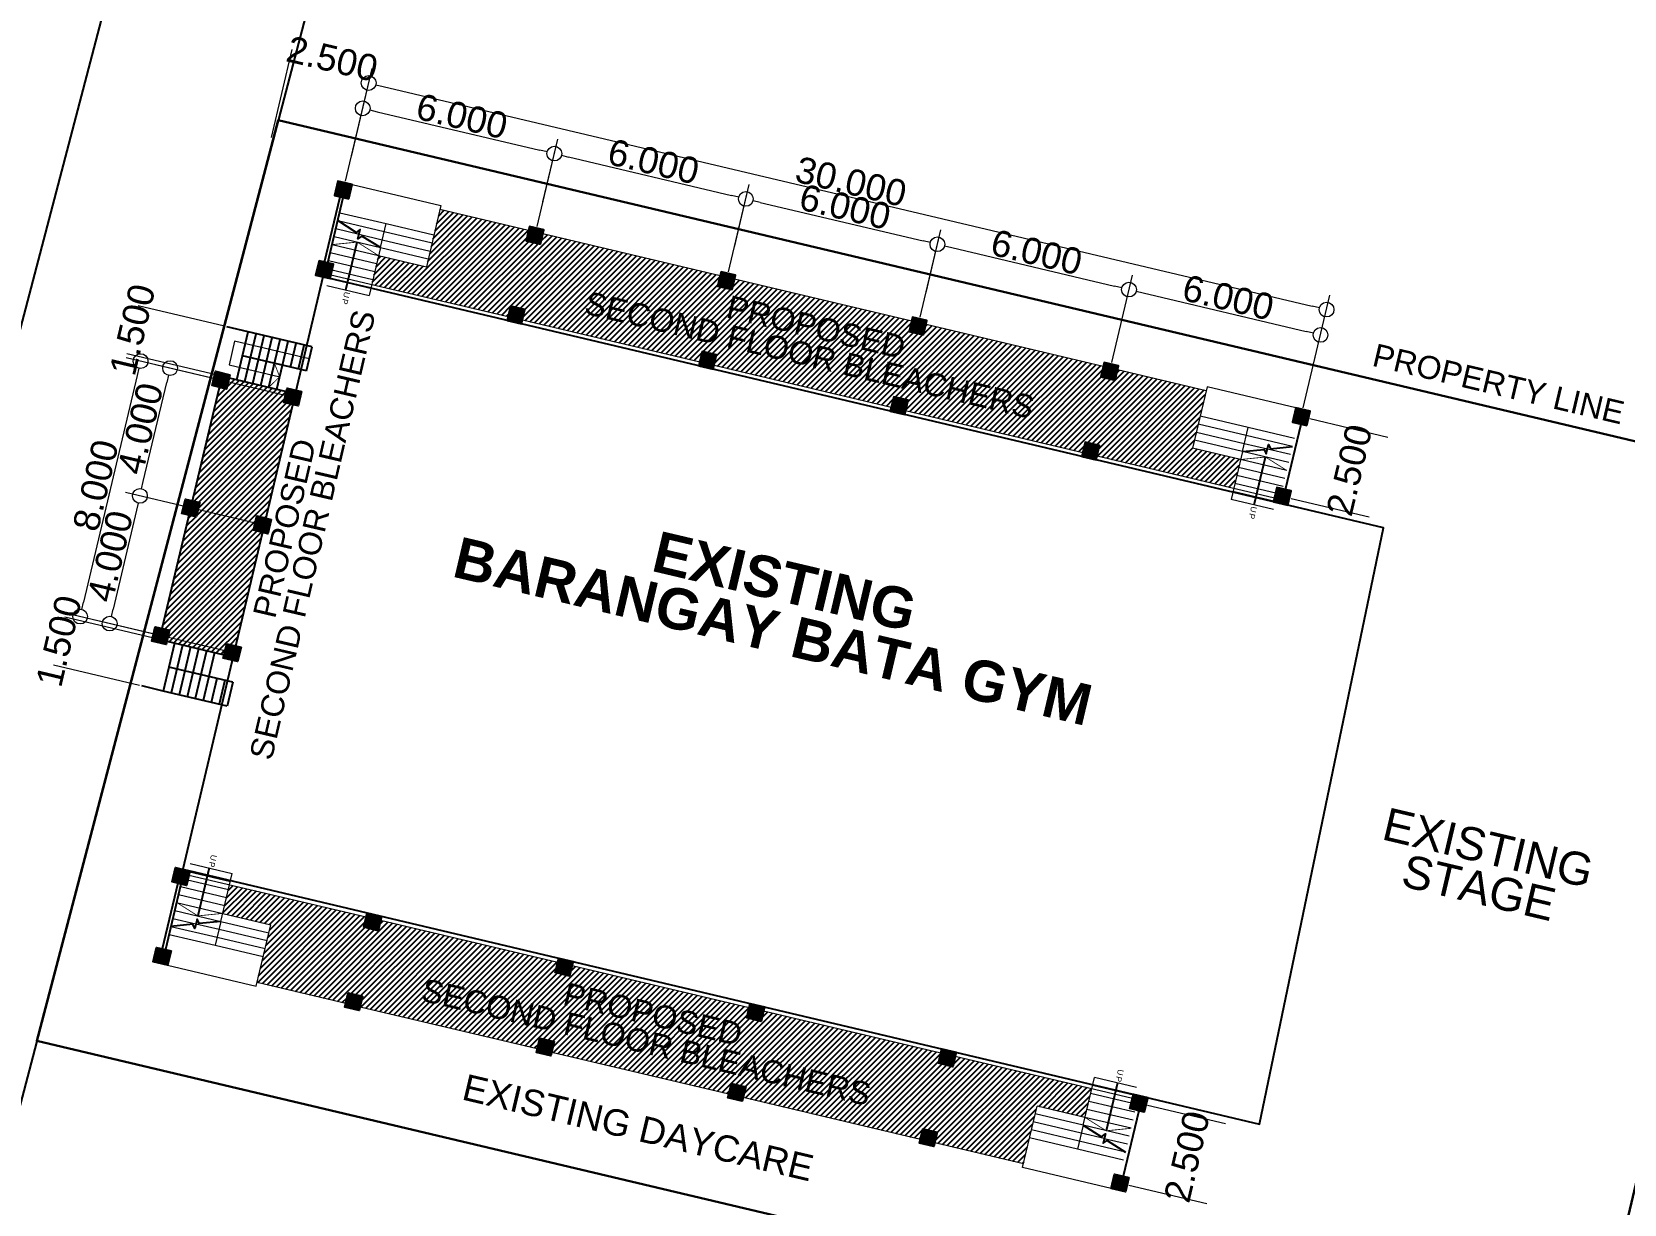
# Model space of a CAD drawing. Header units: inches. Extents: x -1369 to 1198, y -366 to 1398.
# Drawn here: x 323.92 to 372.46, y 155.06 to 190.79 of the extents above; entities that cross this region are included whole.
import ezdxf

# ---------------------------------------------------------------- set-up
doc = ezdxf.new("R2010")
doc.units = ezdxf.units.IN
doc.header["$MEASUREMENT"] = 0
doc.layers.add('col', color=7, linetype='Continuous', true_color=0x0a0aff)
doc.layers.add('dim.', color=10, linetype='Continuous', lineweight=15)
doc.layers.add('FLOOR-pattern', color=7, linetype='Continuous')
doc.styles.get("Standard").update_dxf_attribs({"font": 'arial.ttf'})
doc.dimstyles.new('500', dxfattribs={"dimtxt": 0.8, "dimasz": 0.45, "dimexe": 0.455, "dimexo": 0.05, "dimgap": 0.05, "dimtad": 1, "dimdec": 3, "dimzin": 0, "dimdsep": 46, "dimtxsty": 'Standard', "dimblk": 'DOTBLANK', "dimcen": 0.09, "dimclrd": 256, "dimclre": 256, "dimclrt": 7, "dimadec": 0, "dimazin": 0, "dimtfac": 1, "dimtdec": 3, "dimtix": 1, "dimtofl": 0, "dimtmove": 0, "dimatfit": 3, "dimfxl": 1, "dimtolj": 1, "dimtzin": 0, "dimlwd": -1, "dimlwe": -1, "dimarcsym": 0})
picture_1 = doc.add_image_def('image5.jpg', size_in_pixel=(1810, 830))

msp = doc.modelspace()

# ---------------------------------------------------------------- texts
at = {"linetype": 'ByBlock', "char_height": 0.18, "width": 0.546495, "attachment_point": 1, "rotation": 256.69099}
for insert in [(333.6264, 182.837), (361.2704, 176.2977), (329.5683, 165.6821), (357.2123, 159.1427)]:
    msp.add_mtext('{\\T1.2;UP}', dxfattribs=dict(at, insert=insert))
at = {"char_height": 0.7, "attachment_point": 1, "rotation": 346.72838, "line_spacing_factor": 0.75}
for insert in [(318.6741, 189.0266), (313.6988, 168.0879)]:
    msp.add_mtext_dynamic_manual_height_columns('\\pxqc;PROPOSED \\PSECOND FLOOR BLEACHERS', width=60.077478, gutter_width=1, heights=[0], dxfattribs=dict(at, insert=insert))
at = {"color": 7, "true_color": 0xffffff, "attachment_point": 1, "line_spacing_factor": 0.75}
for s, width, insert, char_height, rotation in [('\\pxqc;PROPOSED \\PSECOND FLOOR BLEACHERS', 24.006596, (328.5659, 164.0441), 0.7, 76.91448), ('\\pxqc;PROPERTY LINE', 60.077478, (339.4744, 187.2951), 0.7, 346.72838), ('\\pxqc;{\\fArial|b1|i0|c0|p34;EXISTING\\PBARANGAY BATA GYM}', 60.077478, (317.7808, 181.5463), 1.25, 346.72838), ('\\pxqc;EXISTING \\PSTAGE', 60.077478, (339.1962, 173.3077), 1, 346.72838), ('\\pxqc;EXISTING DAYCARE', 60.077478, (313.2607, 164.6784), 0.8, 346.72838)]:
    msp.add_mtext_dynamic_manual_height_columns(s, width=width, gutter_width=1, heights=[0], dxfattribs=dict(at, insert=insert, char_height=char_height, rotation=rotation))

# ---------------------------------------------------------------- blocks, each defined once
blk = doc.blocks.new('*D753')
at = {"layer": 'Defpoints', "color": 0, "linetype": 'ByBlock', "transparency": 16777216}
for p in [(331.759, 189.803), (331.219, 187.517), (333.473, 186.187)]:
    blk.add_point(p, dxfattribs=at)
at = {"layer": 'dim.', "transparency": 16777216}
for p, q in [((331.23, 187.565), (331.864, 190.245)), ((333.485, 186.236), (334.297, 189.67))]:
    blk.add_line(p, q, dxfattribs=at)
at = {"layer": 'dim.', "color": 7, "linetype": 'ByBlock', "true_color": 0xffffff, "transparency": 16777216, "insert": (333.081, 189.961), "char_height": 0.8, "attachment_point": 5, "rotation": 346.691}
blk.add_mtext('\\A1;2.500', dxfattribs=at)
blk = doc.blocks.new('_DotBlank')
at = {"color": 0, "linetype": 'ByBlock', "lineweight": -2}
blk.add_line((-0.5, 0), (-1, 0), dxfattribs=at)
blk.add_circle((0, 0), 0.5, dxfattribs=at)
blk = doc.blocks.new('*D754')
at = {"layer": 'Defpoints', "color": 0, "linetype": 'ByBlock', "transparency": 16777216}
for p in [(328.14, 180.538), (331.872, 179.655), (330.951, 175.762)]:
    blk.add_point(p, dxfattribs=at)
at = {"layer": 'dim.', "transparency": 16777216}
for p, q in [((331.823, 179.667), (327.697, 180.643)), ((327.323, 177.083), (328.036, 180.1)), ((330.903, 175.774), (326.776, 176.75))]:
    blk.add_line(p, q, dxfattribs=at)
at = {"layer": 'dim.', "linetype": 'ByBlock', "transparency": 16777216, "xscale": 0.45, "yscale": 0.45, "zscale": 0.45}
for p, rotation in [((328.14, 180.538), 76.69098669947145), ((327.219, 176.645), 256.6909866994715)]:
    blk.add_blockref('_DotBlank', p, dxfattribs=dict(at, rotation=rotation))
at = {"layer": 'dim.', "color": 7, "linetype": 'ByBlock', "true_color": 0xffffff, "transparency": 16777216, "insert": (327.233, 178.697), "char_height": 0.8, "attachment_point": 5, "rotation": 76.691}
blk.add_mtext('\\A1;4.000', dxfattribs=at)
blk = doc.blocks.new('*D755')
at = {"layer": 'Defpoints', "color": 0, "linetype": 'ByBlock', "transparency": 16777216}
for p in [(330.951, 175.762), (326.298, 172.753), (330.03, 171.87)]:
    blk.add_point(p, dxfattribs=at)
at = {"layer": 'dim.', "transparency": 16777216}
for p, q in [((330.903, 175.774), (326.776, 176.75)), ((327.115, 176.207), (326.402, 173.191)), ((329.982, 171.881), (325.855, 172.857))]:
    blk.add_line(p, q, dxfattribs=at)
at = {"layer": 'dim.', "linetype": 'ByBlock', "transparency": 16777216, "xscale": 0.45, "yscale": 0.45, "zscale": 0.45}
for p, rotation in [((327.219, 176.645), 76.69098669947142), ((326.298, 172.753), 256.6909866994715)]:
    blk.add_blockref('_DotBlank', p, dxfattribs=dict(at, rotation=rotation))
at = {"layer": 'dim.', "color": 7, "linetype": 'ByBlock', "true_color": 0xffffff, "transparency": 16777216, "insert": (326.313, 174.805), "char_height": 0.8, "attachment_point": 5, "rotation": 76.691}
blk.add_mtext('\\A1;4.000', dxfattribs=at)
blk = doc.blocks.new('*D758')
at = {"layer": 'Defpoints', "color": 0, "linetype": 'ByBlock', "transparency": 16777216}
for p in [(328.04, 172.212), (325.023, 171.385), (327.257, 170.856)]:
    blk.add_point(p, dxfattribs=at)
at = {"layer": 'dim.', "transparency": 16777216}
for p, q in [((327.992, 172.224), (324.926, 172.949)), ((327.208, 170.868), (324.58, 171.489))]:
    blk.add_line(p, q, dxfattribs=at)
at = {"layer": 'dim.', "color": 7, "linetype": 'ByBlock', "true_color": 0xffffff, "transparency": 16777216, "insert": (324.75, 172.22), "char_height": 0.8, "attachment_point": 5, "rotation": 76.691}
blk.add_mtext('\\A1;1.500', dxfattribs=at)
blk = doc.blocks.new('*D756')
at = {"layer": 'Defpoints', "color": 0, "linetype": 'ByBlock', "transparency": 16777216}
for p in [(327.613, 182.332), (329.847, 181.804), (329.939, 180.241)]:
    blk.add_point(p, dxfattribs=at)
at = {"layer": 'dim.', "transparency": 16777216}
for p, q in [((329.798, 181.815), (327.17, 182.437)), ((329.891, 180.252), (326.825, 180.977))]:
    blk.add_line(p, q, dxfattribs=at)
at = {"layer": 'dim.', "color": 7, "linetype": 'ByBlock', "true_color": 0xffffff, "transparency": 16777216, "insert": (326.994, 181.708), "char_height": 0.8, "attachment_point": 5, "rotation": 76.691}
blk.add_mtext('\\A1;1.500', dxfattribs=at)
blk = doc.blocks.new('*D751')
at = {"layer": 'Defpoints', "color": 0, "linetype": 'ByBlock', "transparency": 16777216}
for p in [(362.835, 179.01), (362.259, 176.577), (364.24, 176.109)]:
    blk.add_point(p, dxfattribs=at)
at = {"layer": 'dim.', "transparency": 16777216}
for p, q in [((362.883, 178.999), (365.258, 178.437)), ((362.308, 176.566), (364.683, 176.004))]:
    blk.add_line(p, q, dxfattribs=at)
at = {"layer": 'dim.', "color": 7, "linetype": 'ByBlock', "true_color": 0xffffff, "transparency": 16777216, "insert": (364.082, 177.431), "char_height": 0.8, "attachment_point": 5, "rotation": 76.691}
blk.add_mtext('\\A1;2.500', dxfattribs=at)
blk = doc.blocks.new('*D752')
at = {"layer": 'Defpoints', "color": 0, "linetype": 'ByBlock', "transparency": 16777216}
for p in [(357.885, 158.087), (357.31, 155.655), (359.291, 155.186)]:
    blk.add_point(p, dxfattribs=at)
at = {"layer": 'dim.', "transparency": 16777216}
for p, q in [((357.934, 158.076), (360.309, 157.514)), ((357.358, 155.643), (359.734, 155.081))]:
    blk.add_line(p, q, dxfattribs=at)
at = {"layer": 'dim.', "color": 7, "linetype": 'ByBlock', "true_color": 0xffffff, "transparency": 16777216, "insert": (359.132, 156.508), "char_height": 0.8, "attachment_point": 5, "rotation": 76.691}
blk.add_mtext('\\A1;2.500', dxfattribs=at)
blk = doc.blocks.new('*D759')
at = {"layer": 'Defpoints', "color": 0, "linetype": 'ByBlock', "transparency": 16777216}
for p in [(333.652, 186.941), (363.387, 182.321), (362.667, 179.281)]:
    blk.add_point(p, dxfattribs=at)
at = {"layer": 'dim.', "transparency": 16777216}
for p, q in [((333.663, 186.99), (334.297, 189.67)), ((334.63, 189.124), (362.949, 182.425)), ((362.679, 179.329), (363.491, 182.764))]:
    blk.add_line(p, q, dxfattribs=at)
at = {"layer": 'dim.', "linetype": 'ByBlock', "transparency": 16777216, "xscale": 0.45, "yscale": 0.45, "zscale": 0.45}
for p, rotation in [((334.192, 189.227), 166.6909866994722), ((363.387, 182.321), 346.6909866994722)]:
    blk.add_blockref('_DotBlank', p, dxfattribs=dict(at, rotation=rotation))
at = {"layer": 'dim.', "color": 7, "linetype": 'ByBlock', "true_color": 0xffffff, "transparency": 16777216, "insert": (348.895, 186.22), "char_height": 0.8, "attachment_point": 5, "rotation": 346.691}
blk.add_mtext('\\A1;30.000', dxfattribs=at)
blk = doc.blocks.new('*D760')
at = {"layer": 'Defpoints', "color": 0, "linetype": 'ByBlock', "transparency": 16777216}
for p in [(333.652, 186.941), (339.849, 187.075), (339.312, 184.806)]:
    blk.add_point(p, dxfattribs=at)
at = {"layer": 'dim.', "transparency": 16777216}
for p, q in [((333.663, 186.99), (334.115, 188.899)), ((334.448, 188.353), (339.411, 187.179)), ((339.323, 184.854), (339.954, 187.518))]:
    blk.add_line(p, q, dxfattribs=at)
at = {"layer": 'dim.', "linetype": 'ByBlock', "transparency": 16777216, "xscale": 0.45, "yscale": 0.45, "zscale": 0.45}
for p, rotation in [((334.01, 188.456), 166.6909866994722), ((339.849, 187.075), 346.6909866994722)]:
    blk.add_blockref('_DotBlank', p, dxfattribs=dict(at, rotation=rotation))
at = {"layer": 'dim.', "color": 7, "linetype": 'ByBlock', "true_color": 0xffffff, "transparency": 16777216, "insert": (337.035, 188.212), "char_height": 0.8, "attachment_point": 5, "rotation": 346.691}
blk.add_mtext('\\A1;6.000', dxfattribs=at)
blk = doc.blocks.new('*D761')
at = {"layer": 'Defpoints', "color": 0, "linetype": 'ByBlock', "transparency": 16777216}
for p in [(339.49, 185.56), (345.688, 185.694), (345.151, 183.424)]:
    blk.add_point(p, dxfattribs=at)
at = {"layer": 'dim.', "transparency": 16777216}
for p, q in [((339.502, 185.609), (339.954, 187.518)), ((340.287, 186.972), (345.25, 185.798)), ((345.162, 183.473), (345.792, 186.137))]:
    blk.add_line(p, q, dxfattribs=at)
at = {"layer": 'dim.', "linetype": 'ByBlock', "transparency": 16777216, "xscale": 0.45, "yscale": 0.45, "zscale": 0.45}
for p, rotation in [((339.849, 187.075), 166.6909866994722), ((345.688, 185.694), 346.6909866994722)]:
    blk.add_blockref('_DotBlank', p, dxfattribs=dict(at, rotation=rotation))
at = {"layer": 'dim.', "color": 7, "linetype": 'ByBlock', "true_color": 0xffffff, "transparency": 16777216, "insert": (342.874, 186.831), "char_height": 0.8, "attachment_point": 5, "rotation": 346.691}
blk.add_mtext('\\A1;6.000', dxfattribs=at)
blk = doc.blocks.new('*D762')
at = {"layer": 'Defpoints', "color": 0, "linetype": 'ByBlock', "transparency": 16777216}
for p in [(345.329, 184.179), (351.527, 184.313), (350.99, 182.043)]:
    blk.add_point(p, dxfattribs=at)
at = {"layer": 'dim.', "transparency": 16777216}
for p, q in [((345.341, 184.227), (345.792, 186.137)), ((346.126, 185.59), (351.089, 184.416)), ((351.001, 182.092), (351.631, 184.756))]:
    blk.add_line(p, q, dxfattribs=at)
at = {"layer": 'dim.', "linetype": 'ByBlock', "transparency": 16777216, "xscale": 0.45, "yscale": 0.45, "zscale": 0.45}
for p, rotation in [((345.688, 185.694), 166.6909866994722), ((351.527, 184.313), 346.6909866994722)]:
    blk.add_blockref('_DotBlank', p, dxfattribs=dict(at, rotation=rotation))
at = {"layer": 'dim.', "color": 7, "linetype": 'ByBlock', "true_color": 0xffffff, "transparency": 16777216, "insert": (348.713, 185.45), "char_height": 0.8, "attachment_point": 5, "rotation": 346.691}
blk.add_mtext('\\A1;6.000', dxfattribs=at)
blk = doc.blocks.new('*D763')
at = {"layer": 'Defpoints', "color": 0, "linetype": 'ByBlock', "transparency": 16777216}
for p in [(351.168, 182.797), (357.365, 182.932), (356.828, 180.662)]:
    blk.add_point(p, dxfattribs=at)
at = {"layer": 'dim.', "transparency": 16777216}
for p, q in [((351.18, 182.846), (351.631, 184.756)), ((351.964, 184.209), (356.927, 183.035)), ((356.84, 180.711), (357.47, 183.374))]:
    blk.add_line(p, q, dxfattribs=at)
at = {"layer": 'dim.', "linetype": 'ByBlock', "transparency": 16777216, "xscale": 0.45, "yscale": 0.45, "zscale": 0.45}
for p, rotation in [((351.527, 184.313), 166.6909866994722), ((357.365, 182.932), 346.6909866994722)]:
    blk.add_blockref('_DotBlank', p, dxfattribs=dict(at, rotation=rotation))
at = {"layer": 'dim.', "color": 7, "linetype": 'ByBlock', "true_color": 0xffffff, "transparency": 16777216, "insert": (354.551, 184.068), "char_height": 0.8, "attachment_point": 5, "rotation": 346.691}
blk.add_mtext('\\A1;6.000', dxfattribs=at)
blk = doc.blocks.new('*D757')
at = {"layer": 'Defpoints', "color": 0, "linetype": 'ByBlock', "transparency": 16777216}
for p in [(363.204, 181.55), (356.828, 180.662), (362.667, 179.281)]:
    blk.add_point(p, dxfattribs=at)
at = {"layer": 'dim.', "transparency": 16777216}
for p, q in [((356.84, 180.711), (357.47, 183.374)), ((357.803, 182.828), (362.766, 181.654)), ((362.679, 179.329), (363.309, 181.993))]:
    blk.add_line(p, q, dxfattribs=at)
at = {"layer": 'dim.', "linetype": 'ByBlock', "transparency": 16777216, "xscale": 0.45, "yscale": 0.45, "zscale": 0.45}
for p, rotation in [((357.365, 182.932), 166.6909866994722), ((363.204, 181.55), 346.6909866994722)]:
    blk.add_blockref('_DotBlank', p, dxfattribs=dict(at, rotation=rotation))
at = {"layer": 'dim.', "color": 7, "linetype": 'ByBlock', "true_color": 0xffffff, "transparency": 16777216, "insert": (360.39, 182.687), "char_height": 0.8, "attachment_point": 5, "rotation": 346.691}
blk.add_mtext('\\A1;6.000', dxfattribs=at)
blk = doc.blocks.new('*D764')
at = {"layer": 'Defpoints', "color": 0, "linetype": 'ByBlock', "transparency": 16777216}
for p in [(329.473, 180.223), (325.397, 172.966), (327.651, 172.433)]:
    blk.add_point(p, dxfattribs=at)
at = {"layer": 'dim.', "transparency": 16777216}
for p, q in [((329.424, 180.234), (326.796, 180.856)), ((327.135, 180.313), (325.501, 173.404)), ((327.602, 172.444), (324.954, 173.071))]:
    blk.add_line(p, q, dxfattribs=at)
at = {"layer": 'dim.', "linetype": 'ByBlock', "transparency": 16777216, "xscale": 0.45, "yscale": 0.45, "zscale": 0.45}
for p, rotation in [((327.239, 180.751), 76.69098669947142), ((325.397, 172.966), 256.6909866994715)]:
    blk.add_blockref('_DotBlank', p, dxfattribs=dict(at, rotation=rotation))
at = {"layer": 'dim.', "color": 7, "linetype": 'ByBlock', "true_color": 0xffffff, "transparency": 16777216, "insert": (325.872, 176.964), "char_height": 0.8, "attachment_point": 5, "rotation": 76.691}
blk.add_mtext('\\A1;8.000', dxfattribs=at)

# ---------------------------------------------------------------- dimensions: what is measured, and where the dimension line sits
at = {"layer": 'dim.', "color": 0, "linetype": 'ByBlock'}
for base, p1, p2, angle, picture, middle in [((331.7595, 189.8026), (333.4731, 186.1869), (331.2187, 187.5166), 346.69099, '*D753', (333.0814, 189.961)), ((363.3865, 182.321), (333.6515, 186.9411), (362.6673, 179.2808), 346.69099, '*D759', (348.895, 186.2205)), ((339.8488, 187.0752), (333.6515, 186.9411), (339.3119, 184.8057), 346.69099, '*D760', (337.0349, 188.2119)), ((345.6876, 185.694), (339.4903, 185.5599), (345.1508, 183.4245), 346.69099, '*D761', (342.8738, 186.8307)), ((351.5265, 184.3128), (345.3292, 184.1786), (350.9896, 182.0432), 346.69099, '*D762', (348.7126, 185.4495)), ((357.3654, 182.9315), (351.168, 182.7974), (356.8285, 180.662), 346.69099, '*D763', (354.5515, 184.0683)), ((363.2042, 181.5503), (356.8285, 180.662), (362.6673, 179.2808), 346.69099, '*D757', (360.3903, 182.6871)), ((327.6129, 182.3324), (329.9394, 180.2407), (329.8468, 181.804), 76.69099, '*D756', (326.9941, 181.7081)), ((325.3972, 172.9659), (329.4727, 180.2226), (327.6505, 172.4329), 256.69099, '*D764', (325.8719, 176.964)), ((328.1399, 180.5379), (330.9512, 175.7625), (331.872, 179.655), 256.69099, '*D754', (327.2333, 178.6971)), ((364.2401, 176.1085), (362.8345, 179.0101), (362.259, 176.5772), 256.69099, '*D751', (364.0817, 177.4305)), ((326.2983, 172.7527), (330.9512, 175.7625), (330.0304, 171.8699), 256.69099, '*D755', (326.3125, 174.8046)), ((325.0231, 171.3845), (328.0402, 172.2122), (327.257, 170.8561), 256.69099, '*D758', (324.7496, 172.2199)), ((359.2908, 155.186), (357.8851, 158.0875), (357.3096, 155.6546), 256.69099, '*D752', (359.1324, 156.5079))]:
    dim = msp.add_linear_dim(base=base, p1=p1, p2=p2, angle=angle, dimstyle='500', dxfattribs=at)
    dim.commit()
    dim.dimension.update_dxf_attribs({"geometry": picture, "text_midpoint": middle})

# ---------------------------------------------------------------- hatches: boundary and pattern name
at = {"layer": 'col', "linetype": 'ByBlock'}
h = msp.add_hatch(color=256, dxfattribs=at)
h.dxf.hatch_style = 1
h.paths.add_polyline_path([(333.5884, 185.6972), (333.692, 186.1351), (333.2541, 186.2387), (333.1505, 185.8008)])
h = msp.add_hatch(color=256, dxfattribs=at)
h.dxf.hatch_style = 1
h.paths.add_polyline_path([(339.4273, 184.316), (339.5309, 184.7539), (339.093, 184.8575), (338.9894, 184.4196)])
h = msp.add_hatch(color=256, dxfattribs=at)
h.dxf.hatch_style = 1
h.paths.add_polyline_path([(333.0129, 183.2643), (333.1165, 183.7022), (332.6786, 183.8058), (332.575, 183.3679)])
h = msp.add_hatch(color=256, dxfattribs=at)
h.dxf.hatch_style = 1
h.paths.add_polyline_path([(345.2661, 182.9347), (345.3697, 183.3727), (344.9318, 183.4763), (344.8282, 183.0383)])
h = msp.add_hatch(color=256, dxfattribs=at)
h.dxf.hatch_style = 1
h.paths.add_polyline_path([(338.8518, 181.8831), (338.9554, 182.321), (338.5175, 182.4246), (338.4139, 181.9867)])
h = msp.add_hatch(color=256, dxfattribs=at)
h.dxf.hatch_style = 1
h.paths.add_polyline_path([(351.105, 181.5535), (351.2086, 181.9914), (350.7707, 182.095), (350.6671, 181.6571)])
h = msp.add_hatch(color=256, dxfattribs=at)
h.dxf.hatch_style = 1
h.paths.add_polyline_path([(344.6906, 180.5019), (344.7942, 180.9398), (344.3563, 181.0434), (344.2527, 180.6055)])
h = msp.add_hatch(color=256, dxfattribs=at)
h.dxf.hatch_style = 1
h.paths.add_polyline_path([(356.9439, 180.1723), (357.0474, 180.6102), (356.6095, 180.7138), (356.5059, 180.2759)])
h = msp.add_hatch(color=256, dxfattribs=at)
h.dxf.hatch_style = 1
h.paths.add_polyline_path([(329.9624, 180.338), (329.8588, 179.9001), (329.4209, 180.0036), (329.5245, 180.4416)])
h = msp.add_hatch(color=256, dxfattribs=at)
h.dxf.hatch_style = 1
h.paths.add_polyline_path([(332.1428, 179.8222), (332.0392, 179.3843), (331.6012, 179.4879), (331.7048, 179.9258)])
h = msp.add_hatch(color=256, dxfattribs=at)
h.dxf.hatch_style = 1
h.paths.add_polyline_path([(350.5295, 179.1207), (350.6331, 179.5586), (350.1952, 179.6622), (350.0916, 179.2243)])
h = msp.add_hatch(color=256, dxfattribs=at)
h.dxf.hatch_style = 1
h.paths.add_polyline_path([(362.7827, 178.7911), (362.8863, 179.229), (362.4484, 179.3326), (362.3448, 178.8947)])
h = msp.add_hatch(color=256, dxfattribs=at)
h.dxf.hatch_style = 1
h.paths.add_polyline_path([(356.3684, 177.7395), (356.4719, 178.1774), (356.034, 178.281), (355.9304, 177.843)])
h = msp.add_hatch(color=256, dxfattribs=at)
h.dxf.hatch_style = 1
h.paths.add_polyline_path([(362.2072, 176.3582), (362.3108, 176.7962), (361.8729, 176.8997), (361.7693, 176.4618)])
h = msp.add_hatch(color=256, dxfattribs=at)
h.dxf.hatch_style = 1
h.paths.add_polyline_path([(329.0416, 176.4454), (328.938, 176.0075), (328.5001, 176.1111), (328.6037, 176.549)])
h = msp.add_hatch(color=256, dxfattribs=at)
h.dxf.hatch_style = 1
h.paths.add_polyline_path([(331.2219, 175.9296), (331.1184, 175.4917), (330.6804, 175.5953), (330.784, 176.0332)])
h = msp.add_hatch(color=256, dxfattribs=at)
h.dxf.hatch_style = 1
h.paths.add_polyline_path([(328.1208, 172.5528), (328.0172, 172.1149), (327.5793, 172.2185), (327.6829, 172.6564)])
h = msp.add_hatch(color=256, dxfattribs=at)
h.dxf.hatch_style = 1
h.paths.add_polyline_path([(330.3011, 172.0371), (330.1975, 171.5991), (329.7596, 171.7027), (329.8632, 172.1406)])
h = msp.add_hatch(color=256, dxfattribs=at)
h.dxf.hatch_style = 1
h.paths.add_polyline_path([(328.7427, 165.2125), (328.6391, 164.7746), (328.2012, 164.8782), (328.3048, 165.3161)])
h = msp.add_hatch(color=256, dxfattribs=at)
h.dxf.hatch_style = 1
h.paths.add_polyline_path([(334.5815, 163.8313), (334.4779, 163.3934), (334.04, 163.497), (334.1436, 163.9349)])
h = msp.add_hatch(color=256, dxfattribs=at)
h.dxf.hatch_style = 1
h.paths.add_polyline_path([(328.1672, 162.7797), (328.0636, 162.3418), (327.6257, 162.4453), (327.7292, 162.8833)])
h = msp.add_hatch(color=256, dxfattribs=at)
h.dxf.hatch_style = 1
h.paths.add_polyline_path([(340.4204, 162.4501), (340.3168, 162.0122), (339.8789, 162.1158), (339.9825, 162.5537)])
h = msp.add_hatch(color=256, dxfattribs=at)
h.dxf.hatch_style = 1
h.paths.add_polyline_path([(334.006, 161.3985), (333.9024, 160.9605), (333.4645, 161.0641), (333.5681, 161.502)])
h = msp.add_hatch(color=256, dxfattribs=at)
h.dxf.hatch_style = 1
h.paths.add_polyline_path([(346.2592, 161.0689), (346.1556, 160.631), (345.7177, 160.7346), (345.8213, 161.1725)])
h = msp.add_hatch(color=256, dxfattribs=at)
h.dxf.hatch_style = 1
h.paths.add_polyline_path([(339.8449, 160.0172), (339.7413, 159.5793), (339.3034, 159.6829), (339.407, 160.1208)])
h = msp.add_hatch(color=256, dxfattribs=at)
h.dxf.hatch_style = 1
h.paths.add_polyline_path([(352.0981, 159.6877), (351.9945, 159.2497), (351.5566, 159.3533), (351.6602, 159.7913)])
h = msp.add_hatch(color=256, dxfattribs=at)
h.dxf.hatch_style = 1
h.paths.add_polyline_path([(345.6837, 158.636), (345.5801, 158.1981), (345.1422, 158.3017), (345.2458, 158.7396)])
h = msp.add_hatch(color=256, dxfattribs=at)
h.dxf.hatch_style = 1
h.paths.add_polyline_path([(357.9369, 158.3064), (357.8334, 157.8685), (357.3954, 157.9721), (357.499, 158.41)])
h = msp.add_hatch(color=256, dxfattribs=at)
h.dxf.hatch_style = 1
h.paths.add_polyline_path([(351.5226, 157.2548), (351.419, 156.8169), (350.9811, 156.9205), (351.0847, 157.3584)])
h = msp.add_hatch(color=256, dxfattribs=at)
h.dxf.hatch_style = 1
h.paths.add_polyline_path([(357.3614, 155.8736), (357.2578, 155.4357), (356.8199, 155.5393), (356.9235, 155.9772)])
at = {"layer": 'FLOOR-pattern', "true_color": 0xffffff, "transparency": 33554687}
h = msp.add_hatch(dxfattribs=at)
h.set_pattern_fill('ANSI31')
h.paths.add_polyline_path([(345.3419, 183.2551), (345.2661, 182.9347), (344.8282, 183.0383), (344.904, 183.3587), (339.5031, 184.6363), (339.4273, 184.316), (338.9894, 184.4196), (339.0652, 184.7399), (336.3647, 185.3787), (335.9494, 183.623), (334.4896, 183.9683), (334.2825, 183.0925), (338.4426, 182.1083), (338.5175, 182.4246), (338.9554, 182.321), (338.8806, 182.0048), (344.2815, 180.7271), (344.3563, 181.0434), (344.7942, 180.9398), (344.7194, 180.6235), (350.1204, 179.3459), (350.1952, 179.6622), (350.6331, 179.5586), (350.5583, 179.2423), (355.9592, 177.9647), (356.034, 178.281), (356.4719, 178.1774), (356.3971, 177.8611), (360.5573, 176.877), (360.7645, 177.7528), (359.3048, 178.0981), (359.7201, 179.8539), (357.0196, 180.4927), (356.9439, 180.1723), (356.5059, 180.2759), (356.5817, 180.5963), (351.1808, 181.8739), (351.105, 181.5535), (350.6671, 181.6571), (350.7429, 181.9775)])
h.paths.add_polyline_path([(345.7177, 160.7346), (345.7925, 161.0508), (340.3916, 162.3285), (340.3168, 162.0122), (339.8789, 162.1158), (339.9537, 162.432), (334.5527, 163.7097), (334.4779, 163.3934), (334.04, 163.497), (334.1148, 163.8133), (329.9546, 164.7974), (329.7475, 163.9215), (331.2072, 163.5762), (330.7918, 161.8205), (333.4923, 161.1817), (333.5681, 161.502), (334.006, 161.3985), (333.9302, 161.0781), (339.3312, 159.8005), (339.407, 160.1208), (339.8449, 160.0172), (339.7691, 159.6969), (345.17, 158.4193), (345.2458, 158.7396), (345.6837, 158.636), (345.6079, 158.3157), (351.0089, 157.038), (351.0847, 157.3584), (351.5226, 157.2548), (351.4468, 156.9344), (354.1473, 156.2956), (354.5626, 158.0514), (356.0223, 157.7061), (356.2295, 158.5819), (352.0693, 159.566), (351.9945, 159.2497), (351.5566, 159.3533), (351.6314, 159.6696), (346.2305, 160.9472), (346.1556, 160.631)])
h.paths.add_polyline_path([(331.8732, 179.4235), (331.6012, 179.4879), (331.6818, 179.8285), (329.9394, 180.2407), (329.8588, 179.9001), (329.6399, 179.9518), (328.8226, 176.4972), (329.0416, 176.4454), (328.938, 176.0075), (328.719, 176.0593), (327.9018, 172.6046), (328.1208, 172.5528), (328.0402, 172.2122), (329.7826, 171.8), (329.8632, 172.1406), (330.1351, 172.0763), (330.9523, 175.531), (330.6804, 175.5953), (330.784, 176.0332), (331.0559, 175.9689)])

# ---------------------------------------------------------------- linework, layer by layer
at = {"color": 7, "true_color": 0xffffff}
for points in [[(333.2987, 218.8597), (310.4956, 131.9145)], [(339.1024, 217.3376), (316.3495, 130.5835)]]:
    msp.add_lwpolyline(points, dxfattribs=at)
at = {"color": 7, "lineweight": 30, "true_color": 0xffffff}
msp.add_lwpolyline([(331.4332, 188.096), (377.8822, 177.1082), (371.2063, 148.887), (324.0741, 160.0364), (331.4332, 188.096)], dxfattribs=at)
at = {"color": 1, "linetype": 'ByBlock', "lineweight": 18, "ltscale": 8, "true_color": 0xff0a0a}
for points in [[(333.692, 186.1351), (336.3925, 185.4963)], [(336.3925, 185.4963), (335.9494, 183.623)], [(333.2512, 185.0319), (334.6623, 184.6981)], [(333.3088, 185.2752), (334.7198, 184.9414)], [(334.5472, 184.2116), (334.7198, 184.9414)], [(334.7198, 184.9414), (336.1796, 184.5961)], [(336.3647, 185.3787), (339.0652, 184.7399)], [(333.8981, 184.6169), (334.6036, 184.45)], [(334.6036, 184.45), (336.0633, 184.1047)], [(334.6623, 184.6981), (336.122, 184.3528)], [(339.5031, 184.6363), (344.904, 183.3587)], [(334.4896, 183.9683), (335.9494, 183.623)], [(334.5472, 184.2116), (336.0069, 183.8663)], [(333.0417, 183.386), (338.4426, 182.1083)], [(345.3419, 183.2551), (350.7429, 181.9775)], [(338.8806, 182.0048), (344.2815, 180.7271)], [(351.1808, 181.8739), (356.5817, 180.5963)], [(344.7194, 180.6235), (350.1204, 179.3459)], [(357.0196, 180.4927), (359.7201, 179.8539)], [(359.7479, 179.9714), (359.3048, 178.0981)], [(362.4484, 179.3326), (359.7479, 179.9714)], [(350.5583, 179.2423), (355.9592, 177.9647)], [(360.9371, 178.4827), (359.4774, 178.828)], [(360.9947, 178.726), (359.535, 179.0713)], [(360.822, 177.9961), (360.9947, 178.726)], [(362.4058, 178.3922), (360.9947, 178.726)], [(360.822, 177.9961), (359.3623, 178.3414)], [(360.8784, 178.2345), (359.4187, 178.5798)], [(361.584, 178.0676), (360.8784, 178.2345)], [(362.3482, 178.1489), (360.9371, 178.4827)], [(356.3971, 177.8611), (361.7981, 176.5835)], [(360.7645, 177.7528), (359.3048, 178.0981)], [(328.7139, 165.0909), (334.1148, 163.8133)], [(328.928, 163.6067), (329.6335, 163.4398)], [(329.6899, 163.6783), (329.5173, 162.9484)], [(329.6899, 163.6783), (331.1496, 163.333)], [(329.7475, 163.9215), (331.2072, 163.5762)], [(330.764, 161.7029), (331.2072, 163.5762)], [(334.5527, 163.7097), (339.9537, 162.432)], [(328.1062, 163.2822), (329.5173, 162.9484)], [(328.1638, 163.5255), (329.5748, 163.1917)], [(329.5748, 163.1917), (331.0345, 162.8464)], [(329.6335, 163.4398), (331.0932, 163.0945)], [(329.5173, 162.9484), (330.977, 162.6031)], [(328.0636, 162.3418), (330.764, 161.7029)], [(340.3916, 162.3285), (345.7925, 161.0508)], [(330.7918, 161.8205), (333.4923, 161.1817)], [(333.9302, 161.0781), (339.3312, 159.8005)], [(346.2305, 160.9472), (351.6314, 159.6696)], [(339.7691, 159.6969), (345.17, 158.4193)], [(352.0693, 159.566), (357.4703, 158.2884)], [(345.6079, 158.3157), (351.0089, 157.038)], [(354.1195, 156.1781), (354.5626, 158.0514)], [(355.9648, 157.4628), (354.5051, 157.8081)], [(356.0223, 157.7061), (354.5626, 158.0514)], [(355.8497, 156.9762), (354.3899, 157.3215)], [(355.9084, 157.2244), (354.4486, 157.5697)], [(355.9648, 157.4628), (355.7921, 156.7329)], [(351.4468, 156.9344), (354.1473, 156.2956)], [(355.7921, 156.7329), (354.3324, 157.0782)], [(357.2607, 156.6424), (355.8497, 156.9762)], [(356.6139, 157.0575), (355.9084, 157.2244)], [(357.2032, 156.3991), (355.7921, 156.7329)], [(356.8199, 155.5393), (354.1195, 156.1781)]]:
    msp.add_lwpolyline(points, dxfattribs=at)
at = {"linetype": 'ByBlock'}
for points in [[(332.8489, 183.7655), (333.3208, 185.7605)], [(332.9462, 183.7425), (333.4181, 185.7375)], [(332.465, 181.1846), (330.5188, 181.645), (329.8662, 181.7994)], [(330.1734, 180.1853), (330.5188, 181.645)], [(330.4167, 180.1277), (330.762, 181.5874)], [(330.66, 180.0702), (331.0053, 181.5299)], [(330.9033, 180.0126), (331.2486, 181.4723)], [(331.1466, 179.9551), (331.4919, 181.4148)], [(331.3899, 179.8975), (331.7352, 181.3572)], [(331.8058, 180.5698), (331.9785, 181.2997)], [(332.0491, 180.5123), (332.2218, 181.2421)], [(332.2924, 180.4547), (332.465, 181.1846)], [(332.2924, 180.4547), (330.3461, 180.9151)], [(329.9394, 180.2407), (331.6818, 179.8285)], [(362.1405, 176.8364), (362.6124, 178.8314)], [(328.2743, 172.1569), (327.929, 170.6971)], [(328.0402, 172.2122), (329.7826, 171.8)], [(328.5176, 172.0993), (328.1723, 170.6396)], [(328.7608, 172.0418), (328.4155, 170.582)], [(329.0041, 171.9842), (328.6588, 170.5245)], [(329.2474, 171.9267), (328.9021, 170.4669)], [(329.4907, 171.8691), (329.1454, 170.4094)], [(330.0479, 170.9666), (328.1016, 171.427)], [(329.8753, 170.2367), (327.929, 170.6971), (327.2765, 170.8515)], [(329.5613, 171.0817), (329.3887, 170.3518)], [(329.8046, 171.0241), (329.632, 170.2943)], [(330.0479, 170.9666), (329.8753, 170.2367)], [(328.3715, 164.8379), (327.8995, 162.843)], [(328.4688, 164.8149), (327.9969, 162.82)], [(357.6631, 157.9088), (357.1911, 155.9139)]]:
    msp.add_lwpolyline(points, dxfattribs=at)
at = {"color": 8, "linetype": 'ByBlock', "true_color": 0x808080}
for points in [[(334.5472, 184.2116), (333.9816, 184.5622), (333.8647, 184.4748), (333.9314, 184.759), (333.8145, 184.6716), (333.2512, 185.0319)], [(333.4964, 182.9188), (333.8417, 184.3785)], [(360.822, 177.9961), (361.4848, 178.0562), (361.5501, 177.9256), (361.6178, 178.2097), (361.6832, 178.0791), (362.3482, 178.1489)], [(361.1823, 176.3695), (361.5276, 177.8292)], [(329.3297, 165.3049), (328.9844, 163.8452)], [(329.6899, 163.6783), (329.0272, 163.6182), (328.9618, 163.7488), (328.8941, 163.4647), (328.8288, 163.5953), (328.1638, 163.5255)], [(357.0156, 158.7556), (356.6703, 157.2959)], [(355.9648, 157.4628), (356.5303, 157.1122), (356.6473, 157.1996), (356.5805, 156.9153), (356.6975, 157.0027), (357.2607, 156.6424)]]:
    msp.add_lwpolyline(points, dxfattribs=at)
at = {"linetype": 'ByBlock', "lineweight": 20}
for points in [[(333.1361, 184.5454), (334.5472, 184.2116)], [(333.1937, 184.7887), (333.8992, 184.6218)], [(333.021, 184.0588), (334.4321, 183.725)], [(333.0786, 184.3021), (334.4896, 183.9683)], [(334.5472, 184.2116), (334.2019, 182.7519)], [(332.9635, 183.8155), (334.3745, 183.4817)], [(333.0276, 183.5434), (334.317, 183.2384)], [(332.9125, 183.0569), (334.2019, 182.7519)], [(332.97, 183.3002), (334.2594, 182.9951)], [(360.822, 177.9961), (360.4767, 176.5364)], [(362.1756, 177.419), (360.7645, 177.7528)], [(362.2331, 177.6623), (360.822, 177.9961)], [(362.2907, 177.9056), (361.5851, 178.0725)], [(362.0604, 176.9324), (360.6494, 177.2662)], [(362.118, 177.1757), (360.7069, 177.5095)], [(361.8237, 176.4746), (360.5343, 176.7797)], [(361.8813, 176.7179), (360.5918, 177.023)], [(361.7662, 176.2314), (360.4767, 176.5364)], [(328.6883, 165.1997), (329.9777, 164.8947)], [(328.7458, 165.443), (330.0352, 165.138)], [(329.6899, 163.6783), (330.0352, 165.138)], [(328.4515, 164.7419), (329.8626, 164.4081)], [(328.6307, 164.9564), (329.9201, 164.6514)], [(328.3364, 164.2553), (329.7475, 163.9215)], [(328.394, 164.4986), (329.805, 164.1648)], [(328.2213, 163.7688), (328.9268, 163.6019)], [(328.2789, 164.0121), (329.6899, 163.6783)], [(355.9648, 157.4628), (356.3101, 158.9225)], [(357.5995, 158.6175), (356.3101, 158.9225)], [(357.4844, 158.1309), (356.195, 158.4359)], [(357.5419, 158.3742), (356.2525, 158.6792)], [(357.4909, 157.6156), (356.0799, 157.9494)], [(357.5485, 157.8588), (356.1374, 158.1926)], [(357.3758, 157.129), (355.9648, 157.4628)], [(357.4334, 157.3723), (356.0223, 157.7061)], [(357.3183, 156.8857), (356.6127, 157.0526)]]:
    msp.add_lwpolyline(points, dxfattribs=at)
at = {"linetype": 'ByBlock', "const_width": 0.025}
for points in [[(334.4896, 183.9683), (333.8417, 184.3785), (333.0786, 184.3021)], [(331.3192, 180.6849), (331.4786, 180.2727), (331.1466, 179.9551)], [(360.7645, 177.7528), (361.5276, 177.8292), (362.1756, 177.419)], [(329.7475, 163.9215), (328.9844, 163.8452), (328.3364, 164.2553)], [(356.0223, 157.7061), (356.6703, 157.2959), (357.4334, 157.3723)]]:
    msp.add_lwpolyline(points, dxfattribs=at)
for points in [[(332.794, 183.3161), (328.5237, 165.2643), (361.3429, 157.5007), (365.1266, 175.6676), (332.794, 183.3161)], [(327.9018, 172.6046), (329.6399, 179.9518)]]:
    msp.add_lwpolyline(points)
at = {"color": 8, "linetype": 'ByBlock', "lineweight": 13, "true_color": 0x808080}
msp.add_lwpolyline([(332.3787, 180.8197), (330.1062, 181.3572), (329.9359, 180.6377), (331.4786, 180.2727)], dxfattribs=at)
at = {"layer": 'col', "linetype": 'ByBlock'}
for points in [[(333.5884, 185.6972), (333.692, 186.1351), (333.2541, 186.2387), (333.1505, 185.8008)], [(339.4273, 184.316), (339.5309, 184.7539), (339.093, 184.8575), (338.9894, 184.4196)], [(333.0129, 183.2643), (333.1165, 183.7022), (332.6786, 183.8058), (332.575, 183.3679)], [(345.2661, 182.9347), (345.3697, 183.3727), (344.9318, 183.4763), (344.8282, 183.0383)], [(338.8518, 181.8831), (338.9554, 182.321), (338.5175, 182.4246), (338.4139, 181.9867)], [(351.105, 181.5535), (351.2086, 181.9914), (350.7707, 182.095), (350.6671, 181.6571)], [(344.6906, 180.5019), (344.7942, 180.9398), (344.3563, 181.0434), (344.2527, 180.6055)], [(356.9439, 180.1723), (357.0474, 180.6102), (356.6095, 180.7138), (356.5059, 180.2759)], [(329.9624, 180.338), (329.8588, 179.9001), (329.4209, 180.0036), (329.5245, 180.4416)], [(332.1428, 179.8222), (332.0392, 179.3843), (331.6012, 179.4879), (331.7048, 179.9258)], [(350.5295, 179.1207), (350.6331, 179.5586), (350.1952, 179.6622), (350.0916, 179.2243)], [(362.7827, 178.7911), (362.8863, 179.229), (362.4484, 179.3326), (362.3448, 178.8947)], [(356.3684, 177.7395), (356.4719, 178.1774), (356.034, 178.281), (355.9304, 177.843)], [(362.2072, 176.3582), (362.3108, 176.7962), (361.8729, 176.8997), (361.7693, 176.4618)], [(329.0416, 176.4454), (328.938, 176.0075), (328.5001, 176.1111), (328.6037, 176.549)], [(331.2219, 175.9296), (331.1184, 175.4917), (330.6804, 175.5953), (330.784, 176.0332)], [(328.1208, 172.5528), (328.0172, 172.1149), (327.5793, 172.2185), (327.6829, 172.6564)], [(330.3011, 172.0371), (330.1975, 171.5991), (329.7596, 171.7027), (329.8632, 172.1406)], [(328.7427, 165.2125), (328.6391, 164.7746), (328.2012, 164.8782), (328.3048, 165.3161)], [(334.5815, 163.8313), (334.4779, 163.3934), (334.04, 163.497), (334.1436, 163.9349)], [(328.1672, 162.7797), (328.0636, 162.3418), (327.6257, 162.4453), (327.7292, 162.8833)], [(340.4204, 162.4501), (340.3168, 162.0122), (339.8789, 162.1158), (339.9825, 162.5537)], [(334.006, 161.3985), (333.9024, 160.9605), (333.4645, 161.0641), (333.5681, 161.502)], [(346.2592, 161.0689), (346.1556, 160.631), (345.7177, 160.7346), (345.8213, 161.1725)], [(339.8449, 160.0172), (339.7413, 159.5793), (339.3034, 159.6829), (339.407, 160.1208)], [(352.0981, 159.6877), (351.9945, 159.2497), (351.5566, 159.3533), (351.6602, 159.7913)], [(345.6837, 158.636), (345.5801, 158.1981), (345.1422, 158.3017), (345.2458, 158.7396)], [(357.9369, 158.3064), (357.8334, 157.8685), (357.3954, 157.9721), (357.499, 158.41)], [(351.5226, 157.2548), (351.419, 156.8169), (350.9811, 156.9205), (351.0847, 157.3584)], [(357.3614, 155.8736), (357.2578, 155.4357), (356.8199, 155.5393), (356.9235, 155.9772)]]:
    msp.add_lwpolyline(points, close=True, dxfattribs=at)

msp.set_redraw_order([(e.dxf.handle, doc.entitydb.next_handle()) for e in msp.query("TEXT MTEXT ATTDEF DIMENSION ARC_DIMENSION")])  # texts and dimensions are drawn at this point

# ---------------------------------------------------------------- pictures from other files: only their frames are drawn
image = msp.add_image(picture_1, insert=(160.1152, 60.8139), size_in_units=(492.8091, 225.9843))
image.dxf.flags = 7

doc.saveas('drawing.dxf')
